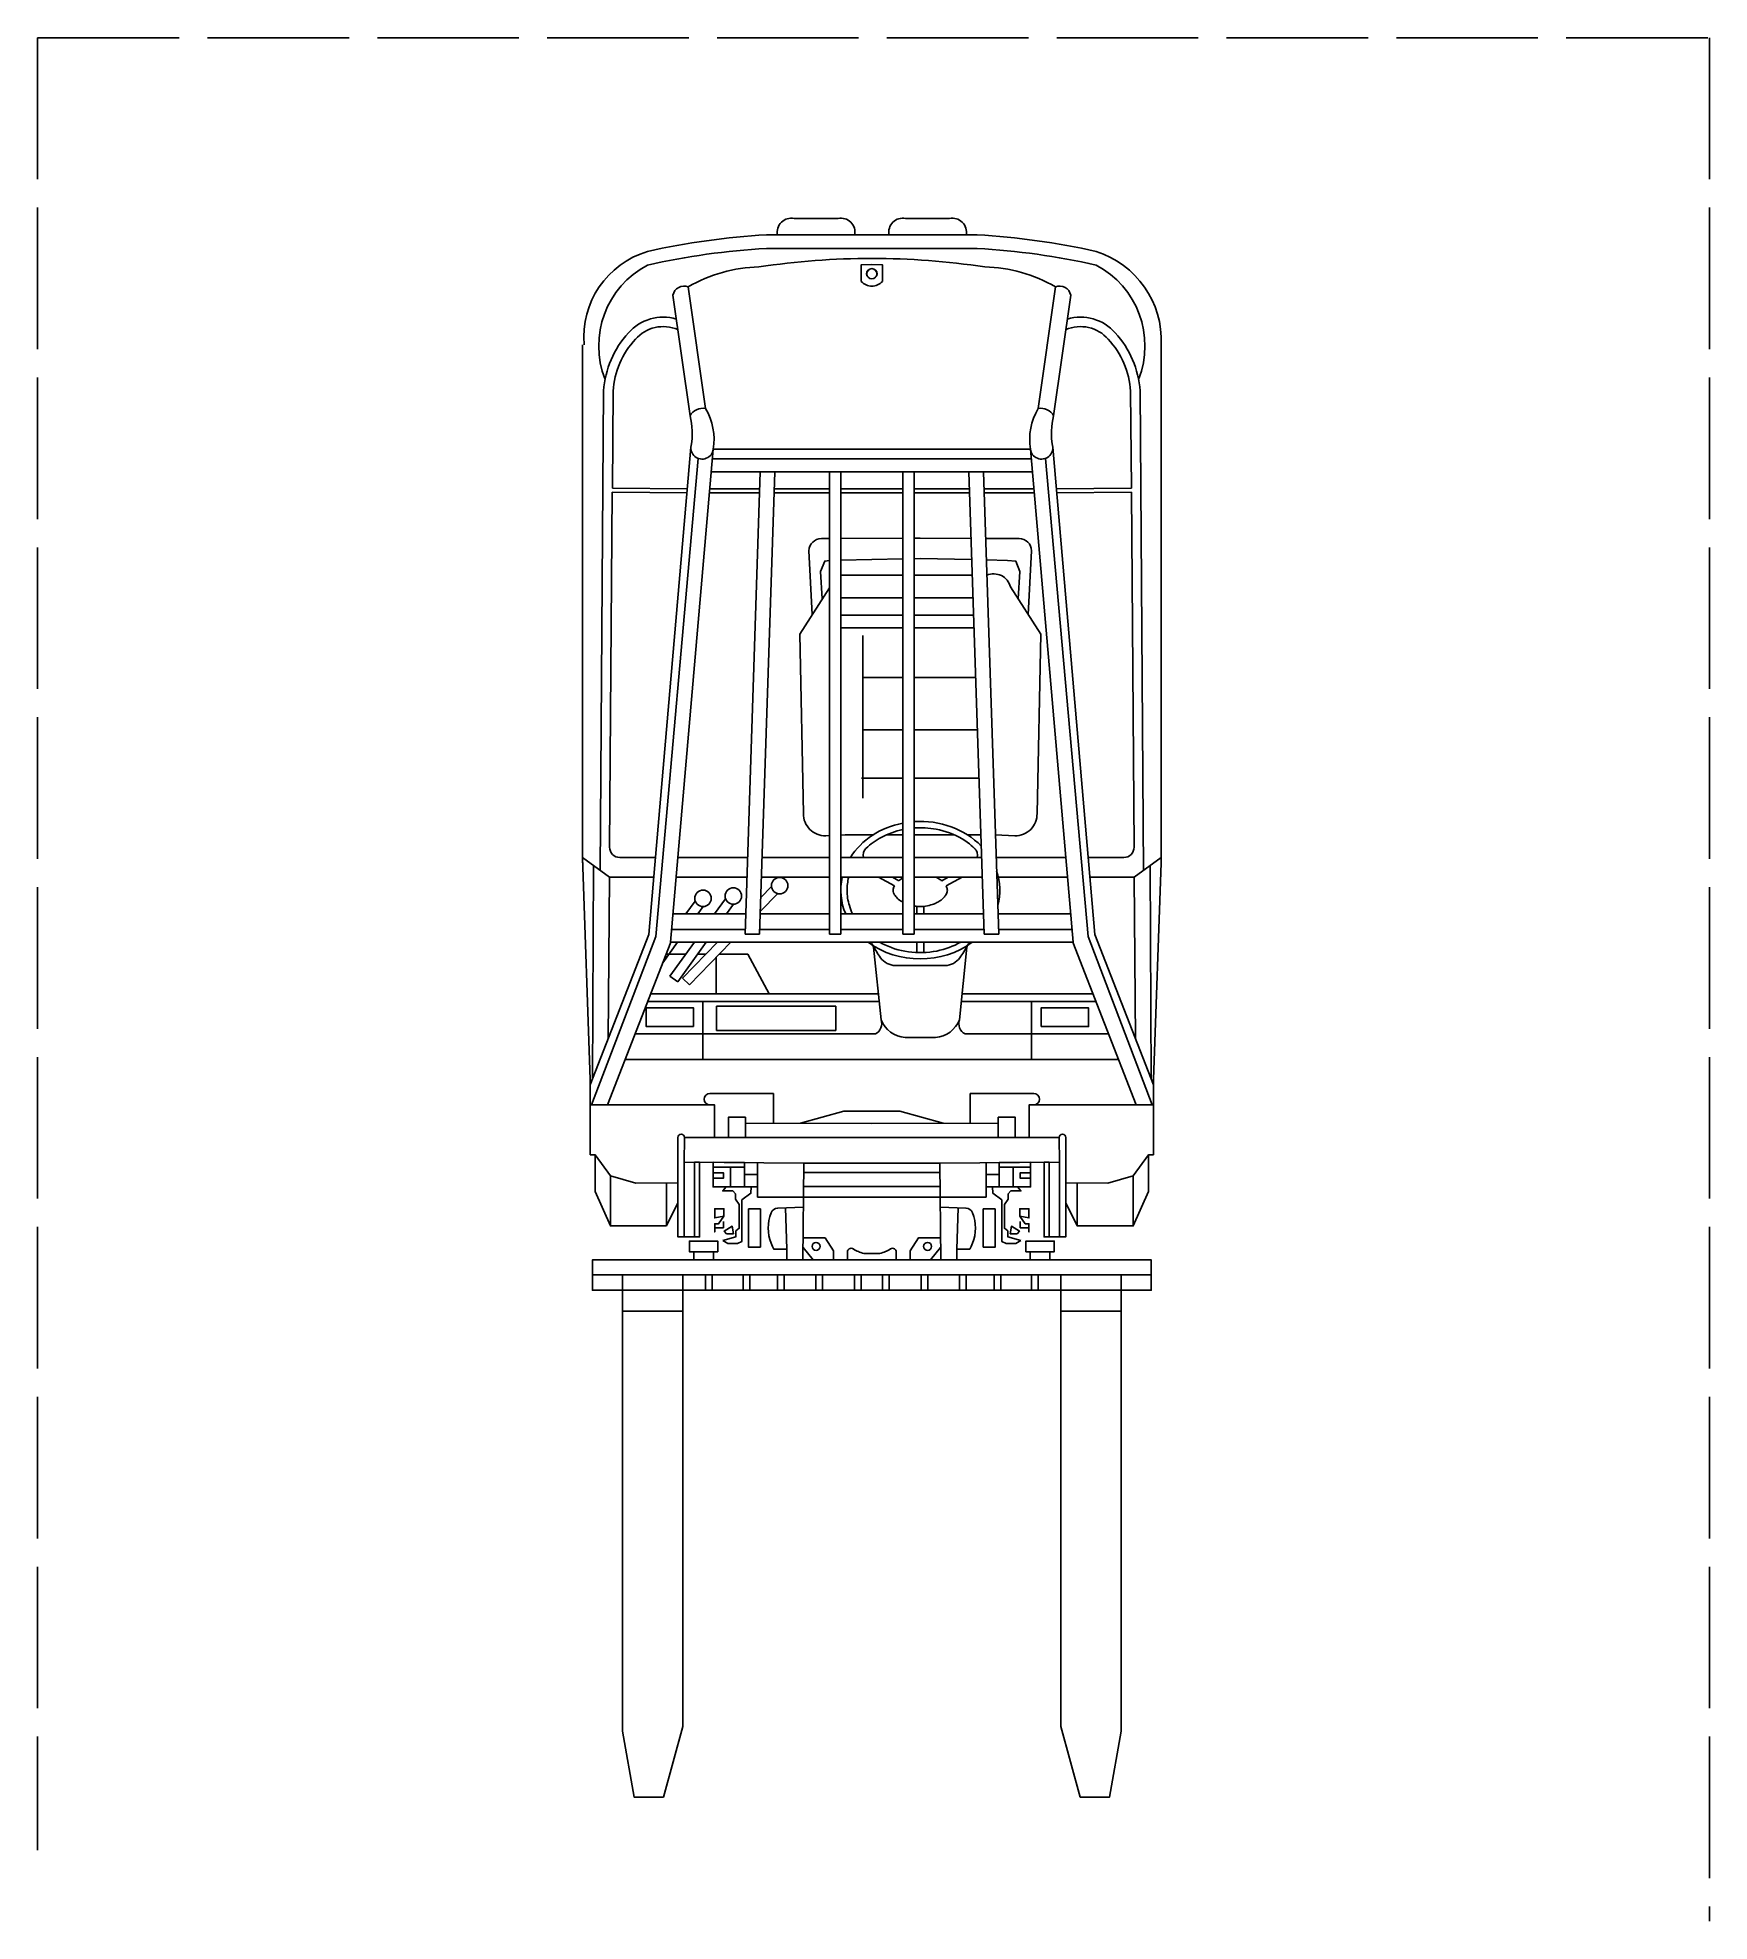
# Model space of a CAD drawing. Header units: millimetres. Extents: x -9564 to 78776, y -25260 to 24346.
# Drawn here: x 45371 to 48371, y -8588 to -5208 of the extents above; entities that cross this region are included whole.
import ezdxf

# ---------------------------------------------------------------- set-up
doc = ezdxf.new("R2010")
doc.units = ezdxf.units.MM
doc.header["$LTSCALE"] = 100
doc.linetypes.add('DASHEDX2', pattern=[3.048, 2.54, -0.508])
doc.layers.add('Area circulacion', color=50, linetype='DASHEDX2')

msp = doc.modelspace()

# ---------------------------------------------------------------- linework, layer by layer
at = {"color": 0}
for p, q in [((46678.64, -5561.94), (46867.72, -5561.94)), ((47056.801, -5561.94), (46867.72, -5561.94)), ((46678.64, -5586.363), (46867.72, -5586.363)), ((47056.801, -5586.363), (46867.72, -5586.363)), ((46348.48, -6688.387), (46348.48, -5759.176)), ((47386.961, -6688.387), (47386.961, -5759.176)), ((46467.421, -6817.116), (46543.108, -5942.943)), ((46506.56, -6830.933), (46583.143, -5946.41)), ((46583.143, -5946.41), (46867.72, -5946.41)), ((47152.298, -5946.41), (46867.72, -5946.41)), ((47228.881, -6830.933), (47152.298, -5946.41)), ((47268.02, -6817.116), (47192.333, -5942.943)), ((46579.622, -5987.072), (46867.72, -5987.072)), ((46640.104, -6816.447), (46667.346, -5987.072)), ((46666.258, -6816.447), (46693.5, -5987.072)), ((47155.819, -5987.072), (46867.72, -5987.072)), ((47069.183, -6816.447), (47041.941, -5987.072)), ((47095.336, -6816.447), (47068.094, -5987.072)), ((46362.48, -7077.21), (46348.48, -6679.236)), ((47372.96, -7077.21), (47386.961, -6688.387)), ((46879.43, -6714.321), (46908.205, -6730.103)), ((46904.516, -6714.321), (46916.115, -6720.939)), ((47004.708, -6714.321), (46993.109, -6720.939)), ((47029.794, -6714.321), (47001.019, -6730.103)), ((46667.58, -6776.209), (46699.889, -6742.878)), ((46555.291, -6780.414), (46564.807, -6767.147)), ((46606.651, -6780.414), (46619.167, -6762.962)), ((46948.184, -6780.414), (46948.184, -6766.721)), ((46961.04, -6780.414), (46961.04, -6766.693)), ((46492.408, -6868.095), (46519.06, -6830.933)), ((46686.342, -6830.933), (46506.56, -6830.933)), ((46519.365, -6902.121), (46570.419, -6830.933)), ((46540.214, -6907.603), (46614.534, -6830.933)), ((46860.125, -6830.933), (46680.343, -6830.933)), ((46884.414, -6970.188), (46870.751, -6840.048)), ((46948.184, -6849.596), (46948.184, -6830.933)), ((46961.04, -6849.582), (46961.04, -6830.933)), ((47024.81, -6970.188), (47038.472, -6840.048)), ((47049.099, -6830.933), (47228.881, -6830.933)), ((46505.381, -6892.092), (46519.365, -6902.121)), ((46879.527, -6923.636), (46470.805, -6923.636)), ((46527.858, -6895.626), (46540.214, -6907.603)), ((47029.697, -6923.636), (47264.636, -6923.636)), ((46564.292, -6937.273), (46880.959, -6937.273)), ((47154.353, -6937.273), (47028.265, -6937.273)), ((46442.778, -6995.691), (46874.294, -6995.691)), ((47292.663, -6995.691), (47034.93, -6995.691)), ((46362.48, -7123.046), (46362.48, -7077.21)), ((47372.96, -7123.046), (47372.96, -7077.21))]:
    msp.add_line(p, q, dxfattribs=at)
for points in [[(46698.375, -5561.94, -0.53388347), (46728.231, -5532.57), (46767.701, -5532.57)], [(46837.027, -5561.94, 0.53388347), (46807.171, -5532.57), (46767.701, -5532.57)], [(46898.414, -5561.94, -0.53388347), (46928.27, -5532.57), (46967.74, -5532.57)], [(47037.066, -5561.94, 0.53388347), (47007.21, -5532.57), (46967.74, -5532.57)], [(46538.29, -5655.436, -0.12839317), (46665.188, -5619.6, -0.03951474), (46867.72, -5604.429, 1.63814812)], [(47197.151, -5655.436, 0.12839317), (47070.253, -5619.6, 0.03951474), (46867.72, -5604.429, -1.63814812)], [(46867.72, -5615.404), (46848.862, -5615.71), (46848.862, -5645.708, 0.23093741), (46848.862, -5645.708, -1.42736887)], [(46867.72, -5615.404), (46848.862, -5615.71), (46848.862, -5645.708, 0.23093741), (46848.862, -5645.708, -1.42736887)], [(46867.72, -5615.404), (46886.579, -5615.71), (46886.579, -5645.708, -0.23093741), (46886.579, -5645.708, 1.42736887)], [(46867.72, -5615.404), (46886.579, -5615.71), (46886.579, -5645.708, -0.23093741), (46886.579, -5645.708, 1.42736887)], [(46538.29, -5655.436, 0.47269039), (46510.762, -5670.073, -10.01751162)], [(46543.447, -5940.156, 0.10368536), (46541.485, -5886.816), (46510.762, -5670.073)], [(46583.143, -5946.41, 0.17440303), (46569.223, -5873.666), (46538.29, -5655.436)], [(46848.862, -5645.708, 0.43681901), (46886.579, -5645.708, 1.02862833)], [(46886.579, -5645.708, -0.43681901), (46848.862, -5645.708, -1.02862833)], [(47152.298, -5946.41, -0.17440303), (47166.218, -5873.666), (47197.151, -5655.436)], [(47191.994, -5940.156, -0.10368536), (47193.956, -5886.816), (47224.679, -5670.073)], [(47197.151, -5655.436, -0.47269039), (47224.679, -5670.073, 10.01751162)], [(46516.855, -5713.056, 0.29174969), (46430.92, -5737.899, 0.17249408), (46386.44, -5841.923), (46379.941, -6702.103)], [(47218.586, -5713.056, -0.29174969), (47304.521, -5737.899, -0.17249408), (47349, -5841.923), (47355.5, -6702.103)], [(46519.534, -5731.958, 0.32531595), (46443.479, -5749.213, 0.17208371), (46403.339, -5842.527), (46402.025, -6016.336)], [(47215.907, -5731.958, -0.32531595), (47291.962, -5749.213, -0.17208371), (47332.102, -5842.527), (47333.416, -6016.336)], [(46569.223, -5873.666, 0.32735928), (46541.485, -5886.816, 0.32735928)], [(47166.218, -5873.666, -0.32735928), (47193.956, -5886.816, -0.32735928)], [(46583.143, -5946.41, -1.04694226), (46543.447, -5940.156, -0.11933666)], [(47152.298, -5946.41, 1.04694226), (47191.994, -5940.156, 0.11933666)], [(46401.971, -6023.511), (46397.156, -6660.801, 0.4164284), (46415.294, -6679.077), (46479.373, -6679.077)], [(47333.47, -6023.511), (47338.285, -6660.801, -0.4164284), (47320.147, -6679.077), (47256.068, -6679.077)], [(46791.577, -6106.886), (46777.163, -6106.939, 0.40282858), (46754.709, -6128.748), (46760.761, -6243.056)], [(47072.024, -6106.716), (47132.06, -6106.939, -0.40282858), (47154.514, -6128.748), (47148.463, -6243.056)], [(47089.495, -6638.59), (47124.329, -6640.089, 0.42792537), (47164.205, -6600.186), (47171.025, -6278.231), (47116.661, -6193.476, 0.45596216), (47074.193, -6172.729)], [(46791.577, -6639.802), (46784.895, -6640.089, -0.42792537), (46745.019, -6600.186), (46738.199, -6278.231), (46791.577, -6195.013)], [(46954.612, -6872.782), (46910.169, -6872.782, -0.24620148), (46883.5, -6858.803, -0.05199749), (46870.516, -6837.342, -0.05199749)], [(46954.612, -6872.782), (46999.055, -6872.782, 0.24620148), (47025.724, -6858.803, 0.05245036), (47038.801, -6837.144, 0.05245036)], [(46954.612, -7001.77), (46927.313, -7001.77, -0.29012804), (46884.453, -6970.555, -0.1084045)], [(46954.612, -7001.77), (46981.911, -7001.77, 0.29384742), (47024.81, -6970.188, 0.1084045)], [(46577.138, -7123.046), (46362.48, -7123.046), (46362.48, -7212.372), (46370.982, -7212.372), (46370.982, -7278.303), (46398.611, -7339.98), (46499.209, -7339.98), (46519.754, -7298.862), (46519.754, -7181.153, -1), (46531.357, -7181.153, -0.5747259)], [(46691.104, -7155.814), (46691.104, -7102.487), (46577.138, -7102.487, 1), (46577.138, -7123.046), (46585.639, -7123.046), (46585.639, -7181.153)], [(47044.337, -7155.814), (47044.337, -7102.487), (47158.303, -7102.487, -1), (47158.303, -7123.046), (47149.802, -7123.046), (47149.802, -7181.153)], [(47158.303, -7123.046), (47372.96, -7123.046), (47372.96, -7212.372), (47364.459, -7212.372), (47364.459, -7278.303), (47336.83, -7339.98), (47236.232, -7339.98), (47215.687, -7298.862), (47215.687, -7181.153, 1), (47204.084, -7181.153, 0.5747259)], [(46744.829, -7306.642), (46698.904, -7308.078, 0.30044439), (46686.861, -7316.585, 0.18821426), (46686.861, -7371.173, 0.04017204), (46692.125, -7382.006), (46715.198, -7382.006), (46715.198, -7400.968)], [(46990.612, -7306.642), (47036.537, -7308.078, -0.30044439), (47048.58, -7316.585, -0.18821426), (47048.58, -7371.173, -0.04017204), (47043.316, -7382.006), (47020.243, -7382.006), (47020.243, -7400.968)], [(46824.109, -7400.968), (46824.109, -7387.373, -0.66296492), (46834.396, -7381.415, 0.07469422), (46853.168, -7389.336), (46867.72, -7389.336)], [(46911.332, -7400.968), (46911.332, -7387.373, 0.66296492), (46901.044, -7381.415, -0.07469422), (46882.273, -7389.336), (46867.72, -7389.336)]]:
    msp.add_lwpolyline(points, format="xyb", dxfattribs=at)
for points in [[(46479.795, -6820.774), (46556.182, -5963.061)], [(46581.616, -5964.038), (46867.72, -5964.038)], [(47153.824, -5964.038), (46867.72, -5964.038)], [(47255.646, -6820.774), (47179.259, -5963.061)], [(46791.577, -6816.447), (46791.577, -5987.072)], [(46812.01, -6816.447), (46812.01, -5987.072)], [(46923.431, -6816.447), (46923.431, -5987.072)], [(46943.864, -6816.447), (46943.864, -5987.072)], [(46536.611, -6024.529), (46401.971, -6023.511)], [(46536.665, -6017.354), (46402.025, -6016.336)], [(46536.665, -6017.354), (46402.025, -6016.336)], [(46576.974, -6017.658), (46666.342, -6017.658)], [(46576.974, -6017.658), (46666.342, -6017.658)], [(46576.974, -6024.833), (46666.342, -6024.833)], [(46692.496, -6017.658), (46791.577, -6017.658)], [(46692.496, -6017.658), (46791.577, -6017.658)], [(46692.496, -6024.833), (46791.577, -6024.833)], [(46812.01, -6017.658), (46867.72, -6017.658)], [(46812.01, -6017.658), (46867.72, -6017.658)], [(46812.01, -6024.833), (46867.72, -6024.833)], [(46923.431, -6017.658), (46867.72, -6017.658)], [(46923.431, -6017.658), (46867.72, -6017.658)], [(46923.431, -6024.833), (46867.72, -6024.833)], [(47042.945, -6017.658), (46943.864, -6017.658)], [(47042.945, -6017.658), (46943.864, -6017.658)], [(47042.945, -6024.833), (46943.864, -6024.833)], [(47158.467, -6017.658), (47069.099, -6017.658)], [(47158.467, -6017.658), (47069.099, -6017.658)], [(47158.467, -6024.833), (47069.099, -6024.833)], [(47198.776, -6017.354), (47333.416, -6016.336)], [(47198.776, -6017.354), (47333.416, -6016.336)], [(47198.83, -6024.529), (47333.47, -6023.511)], [(46923.431, -6106.395), (46812.01, -6106.81)], [(46954.612, -6106.279), (46943.864, -6106.319)], [(46954.612, -6106.279), (47045.867, -6106.618)], [(46791.577, -6146.516), (46783.107, -6147.253), (46775.843, -6165.757), (46778.661, -6215.15)], [(46923.431, -6143.448), (46812.01, -6145.659)], [(46954.612, -6142.829), (46943.864, -6143.042)], [(46954.612, -6142.829), (47047.117, -6144.665)], [(47073.288, -6145.184), (47110.927, -6145.931), (47126.117, -6147.253), (47133.381, -6165.757), (47130.563, -6215.15)], [(46812.01, -6172.729), (46923.431, -6172.729)], [(46943.864, -6172.729), (46954.612, -6172.729)], [(47048.039, -6172.729), (46954.612, -6172.729)], [(46812.01, -6213.22), (46923.431, -6213.22)], [(46943.864, -6213.22), (46954.612, -6213.22)], [(47049.369, -6213.22), (46954.612, -6213.22)], [(46812.01, -6244.033), (46923.431, -6244.033)], [(46943.864, -6244.033), (46954.612, -6244.033)], [(47050.381, -6244.033), (46954.612, -6244.033)], [(46812.01, -6267.18), (46923.431, -6267.18)], [(46851.343, -6572.835), (46851.343, -6280.557)], [(46943.864, -6267.18), (46954.612, -6267.18)], [(47051.141, -6267.18), (46954.612, -6267.18)], [(46851.343, -6356.1), (46923.431, -6356.1)], [(46943.864, -6356.1), (46954.612, -6356.1)], [(47054.062, -6356.1), (46954.612, -6356.1)], [(46851.343, -6449.971), (46923.431, -6449.971)], [(46943.864, -6449.971), (46954.612, -6449.971)], [(47057.145, -6449.971), (46954.612, -6449.971)], [(46849.224, -6536.869), (46923.431, -6536.869)], [(46943.864, -6536.869), (46954.612, -6536.869)], [(47060, -6536.869), (46954.612, -6536.869)], [(46819.729, -6638.59), (46812.01, -6638.923)], [(46819.729, -6638.59), (46869.811, -6638.59)], [(46893.444, -6638.59), (46923.431, -6638.59)], [(46943.864, -6638.59), (47016.015, -6638.59)], [(47039.632, -6638.59), (47063.341, -6638.59)], [(46348.48, -6679.236), (46396.751, -6714.321)], [(46519.708, -6679.077), (46644.617, -6679.077)], [(46670.77, -6679.077), (46791.577, -6679.077)], [(46812.01, -6679.077), (46867.72, -6679.077)], [(46923.431, -6679.077), (46867.72, -6679.077)], [(47064.671, -6679.077), (46943.864, -6679.077)], [(47215.733, -6679.077), (47090.824, -6679.077)], [(47386.961, -6679.236), (47338.69, -6714.321)], [(46366.253, -7077.21), (46368.239, -6693.598)], [(46396.751, -6714.321), (46394.559, -7004.438)], [(46476.321, -6714.321), (46396.751, -6714.321)], [(46516.656, -6714.321), (46643.459, -6714.321)], [(46669.613, -6714.321), (46791.577, -6714.321)], [(46812.01, -6714.321), (46867.72, -6714.321)], [(46923.431, -6714.321), (46867.72, -6714.321)], [(47065.828, -6714.321), (46943.864, -6714.321)], [(47218.785, -6714.321), (47091.982, -6714.321)], [(47259.12, -6714.321), (47338.69, -6714.321)], [(47338.69, -6714.321), (47340.882, -7004.438)], [(47369.188, -7077.21), (47367.202, -6693.598)], [(46534.115, -6780.414), (46550.823, -6757.118)], [(46585.474, -6780.414), (46605.184, -6752.933)], [(46668.421, -6750.617), (46687.533, -6730.901)], [(46641.288, -6780.414), (46510.934, -6780.414)], [(46639.537, -6780.414), (46641.349, -6778.545)], [(46791.577, -6780.414), (46667.442, -6780.414)], [(46833.183, -6780.414), (46812.01, -6780.414)], [(46867.72, -6780.414), (46833.183, -6780.414)], [(46867.72, -6780.414), (46923.431, -6780.414)], [(46943.864, -6780.414), (47067.999, -6780.414)], [(47094.153, -6780.414), (47224.507, -6780.414)], [(46467.421, -6817.116), (46362.48, -7086.909)], [(46479.795, -6820.774), (46364.598, -7123.046)], [(46508.528, -6808.2), (46640.375, -6808.2)], [(46640.104, -6816.447), (46666.258, -6816.447)], [(46666.529, -6808.2), (46791.577, -6808.2)], [(46791.577, -6816.447), (46812.01, -6816.447)], [(46812.01, -6808.2), (46867.72, -6808.2)], [(46923.431, -6808.2), (46867.72, -6808.2)], [(46943.864, -6816.447), (46923.431, -6816.447)], [(47068.912, -6808.2), (46943.864, -6808.2)], [(47095.336, -6816.447), (47069.183, -6816.447)], [(47226.913, -6808.2), (47095.066, -6808.2)], [(47255.646, -6820.774), (47370.843, -7123.046)], [(47268.02, -6817.116), (47372.96, -7086.909)], [(46506.823, -6831.035), (46393.241, -7123.046)], [(46498.491, -6852.457), (46533.774, -6852.502)], [(46505.381, -6892.092), (46549.243, -6830.933)], [(46527.858, -6895.626), (46590.568, -6830.933)], [(46554.931, -6852.529), (46569.615, -6852.548)], [(46588.274, -6923.636), (46588.274, -6858.023)], [(46593.552, -6852.579), (46644.938, -6852.645), (46683.595, -6923.636)], [(46860.125, -6830.933), (46954.612, -6830.933)], [(47049.099, -6830.933), (46954.612, -6830.933)], [(47228.618, -6831.035), (47342.2, -7123.046)], [(46564.292, -7041.557), (46564.292, -6937.273), (46465.5, -6937.273)], [(47154.353, -7041.557), (47154.353, -6937.273), (47269.941, -6937.273)], [(46424.937, -7041.557), (46867.72, -7041.557)], [(47310.504, -7041.557), (46867.72, -7041.557)], [(46640.812, -7155.657), (46640.845, -7145.021), (46610.434, -7145.021), (46610.434, -7181.153)], [(46867.72, -7156.366), (46640.812, -7155.657), (46640.812, -7181.153)], [(46739.534, -7155.966), (46817.377, -7134.208), (46867.72, -7134.208)], [(46995.907, -7155.966), (46918.064, -7134.208), (46867.72, -7134.208)], [(46867.72, -7156.366), (47094.629, -7155.657), (47094.629, -7181.153)], [(47094.629, -7155.657), (47094.596, -7145.021), (47125.007, -7145.021), (47125.007, -7181.153)], [(46745.477, -7227.26), (46530.995, -7225.51), (46531.357, -7181.153), (46867.72, -7181.153)], [(46989.964, -7227.26), (47204.446, -7225.51), (47204.084, -7181.153), (46867.72, -7181.153)], [(46370.982, -7212.372), (46398.611, -7249.946)], [(46530.995, -7225.51), (46530.995, -7359.653), (46519.754, -7359.653), (46519.754, -7298.862)], [(46744.06, -7400.968), (46745.477, -7227.26), (46867.72, -7227.26)], [(46991.381, -7400.968), (46989.964, -7227.26), (46867.72, -7227.26)], [(47204.446, -7225.51), (47204.446, -7359.653), (47215.687, -7359.653), (47215.687, -7298.862)], [(47364.459, -7212.372), (47336.83, -7249.946)], [(46519.754, -7262.706), (46443.951, -7263.415), (46398.611, -7249.946), (46398.611, -7339.98)], [(46499.209, -7339.98), (46499.209, -7262.898)], [(46745.338, -7244.244), (46867.72, -7244.244)], [(46990.103, -7244.244), (46867.72, -7244.244)], [(47215.687, -7262.706), (47291.49, -7263.415), (47336.83, -7249.946), (47336.83, -7339.98)], [(47236.232, -7339.98), (47236.232, -7262.898)], [(46600.447, -7366.337), (46623.507, -7359.722), (46623.815, -7348.953), (46629.811, -7344.184), (46629.811, -7301.876), (46623.2, -7292.03), (46623.2, -7282.645), (46618.127, -7277.261), (46600.293, -7277.261), (46606.135, -7270.15)], [(46651.127, -7270.15), (46650.565, -7281.415), (46634.577, -7293.261), (46634.577, -7367.876), (46626.429, -7371.414), (46609.21, -7371.414), (46600.447, -7366.337)], [(46662.774, -7288.228), (46867.72, -7288.228)], [(46745.136, -7269.049), (46867.72, -7269.049)], [(46990.305, -7269.049), (46867.72, -7269.049)], [(47072.667, -7288.228), (46867.72, -7288.228)], [(47084.314, -7270.15), (47084.876, -7281.415), (47100.864, -7293.261), (47100.864, -7367.876), (47109.012, -7371.414), (47126.231, -7371.414), (47134.994, -7366.337)], [(47134.994, -7366.337), (47111.933, -7359.722), (47111.626, -7348.953), (47105.63, -7344.184), (47105.63, -7301.876), (47112.241, -7292.03), (47112.241, -7282.645), (47117.314, -7277.261), (47135.148, -7277.261), (47129.306, -7270.15)], [(46602.292, -7322.799), (46585.688, -7325.568), (46585.688, -7309.261), (46602.292, -7309.261), (46602.292, -7322.799)], [(46602.292, -7322.799), (46592.547, -7336.039), (46585.688, -7336.039), (46585.688, -7350.705), (46585.688, -7343.372), (46601.469, -7343.372), (46601.469, -7332.399)], [(46715.198, -7382.006), (46712.864, -7307.36)], [(47020.243, -7382.006), (47022.577, -7307.36)], [(47133.149, -7322.799), (47149.753, -7325.568), (47149.753, -7309.261), (47133.149, -7309.261), (47133.149, -7322.799)], [(47133.149, -7322.799), (47142.894, -7336.039), (47149.753, -7336.039), (47149.753, -7350.705), (47149.753, -7343.372), (47133.972, -7343.372), (47133.972, -7332.399)], [(46619.357, -7354.183), (46607.058, -7354.03), (46602.907, -7349.414), (46617.358, -7340.645), (46619.357, -7354.183)], [(46744.384, -7361.244), (46783.917, -7361.248), (46798.794, -7384.643), (46798.794, -7400.968)], [(46991.057, -7361.244), (46951.524, -7361.248), (46936.647, -7384.643), (46936.647, -7400.968)], [(47116.084, -7354.183), (47128.383, -7354.03), (47132.534, -7349.414), (47118.083, -7340.645), (47116.084, -7354.183)], [(46583.514, -7400.968), (46583.514, -7386.416), (46548.092, -7386.416), (46548.092, -7400.968)], [(46762.664, -7400.968), (46744.239, -7378.949)], [(46972.777, -7400.968), (46991.202, -7378.949)], [(47151.927, -7400.968), (47151.927, -7386.416), (47187.349, -7386.416), (47187.349, -7400.968)], [(46867.72, -7400.968), (46366.293, -7400.968), (46366.293, -7427.697), (46867.72, -7427.697)], [(46366.293, -7427.697), (46366.293, -7455.348), (46867.72, -7455.348)], [(46420.063, -7455.348), (46420.063, -7427.697)], [(46528.747, -7455.348), (46528.747, -7427.697)], [(46569.273, -7455.348), (46569.273, -7427.697)], [(46581.247, -7455.348), (46581.247, -7427.697)], [(46636.51, -7455.348), (46636.51, -7427.697)], [(46648.484, -7455.348), (46648.484, -7427.697)], [(46698.22, -7455.348), (46698.22, -7427.697)], [(46710.194, -7455.348), (46710.194, -7427.697)], [(46767.299, -7455.348), (46767.299, -7427.697)], [(46779.273, -7455.348), (46779.273, -7427.697)], [(46836.378, -7455.348), (46836.378, -7427.697)], [(46848.351, -7455.348), (46848.351, -7427.697)], [(46867.72, -7400.968), (47369.148, -7400.968), (47369.148, -7427.697), (46867.72, -7427.697)], [(47369.148, -7427.697), (47369.148, -7455.348), (46867.72, -7455.348)], [(46887.09, -7455.348), (46887.09, -7427.697)], [(46899.063, -7455.348), (46899.063, -7427.697)], [(46956.168, -7455.348), (46956.168, -7427.697)], [(46968.142, -7455.348), (46968.142, -7427.697)], [(47025.247, -7455.348), (47025.247, -7427.697)], [(47037.221, -7455.348), (47037.221, -7427.697)], [(47086.957, -7455.348), (47086.957, -7427.697)], [(47098.931, -7455.348), (47098.931, -7427.697)], [(47154.194, -7455.348), (47154.194, -7427.697)], [(47166.168, -7455.348), (47166.168, -7427.697)], [(47206.694, -7455.348), (47206.694, -7427.697)], [(47315.378, -7455.348), (47315.378, -7427.697)], [(46420.063, -7455.348), (46420.063, -8246.622), (46441.248, -8365.059), (46493.747, -8365.059)], [(46528.747, -8237.865), (46528.747, -7455.348)], [(47206.694, -8237.865), (47206.694, -7455.348)], [(47315.378, -7455.348), (47315.378, -8246.622), (47294.193, -8365.059), (47241.694, -8365.059)], [(46528.747, -7492.676), (46420.063, -7492.676)], [(47206.694, -7492.676), (47315.378, -7492.676)], [(46493.747, -8365.059), (46528.747, -8237.865), (46528.747, -8237.865)], [(47241.694, -8365.059), (47206.694, -8237.865), (47206.694, -8237.865)]]:
    msp.add_lwpolyline(points, dxfattribs=at)
for points in [[(46547.887, -6982.341), (46547.887, -6948.92), (46462.875, -6948.92), (46462.875, -6982.341)], [(46802.899, -6946.02), (46802.899, -6989.415), (46588.952, -6989.415), (46588.952, -6946.02)], [(47171.558, -6982.341), (47171.558, -6948.92), (47256.57, -6948.92), (47256.57, -6982.341)], [(46549.509, -7359.653), (46549.509, -7225.736), (46558.722, -7225.736), (46558.722, -7359.653)], [(46662.774, -7270.15), (46662.692, -7226.584), (46582.813, -7225.933), (46582.813, -7270.15)], [(46639.48, -7234.703), (46639.477, -7226.395), (46582.813, -7225.933), (46582.813, -7234.703)], [(46662.774, -7288.228), (46662.774, -7226.585), (46662.774, -7226.585), (46662.774, -7288.228)], [(47072.667, -7270.15), (47072.748, -7226.584), (47152.628, -7225.933), (47152.628, -7270.15)], [(47072.667, -7288.228), (47072.667, -7226.585), (47072.667, -7226.585), (47072.667, -7288.228)], [(47095.961, -7234.703), (47095.964, -7226.395), (47152.628, -7225.933), (47152.628, -7234.703)], [(47185.932, -7359.653), (47185.932, -7225.736), (47176.719, -7225.736), (47176.719, -7359.653)], [(46582.813, -7254.415), (46582.813, -7244.569), (46601.369, -7244.569), (46601.369, -7254.415)], [(46639.48, -7270.15), (46639.48, -7234.703), (46613.977, -7234.703), (46613.977, -7270.15)], [(46662.774, -7248.041), (46662.774, -7270.15), (46639.48, -7270.15), (46639.48, -7248.041)], [(47072.667, -7248.041), (47072.667, -7270.15), (47095.961, -7270.15), (47095.961, -7248.041)], [(47095.961, -7270.15), (47095.961, -7234.703), (47121.464, -7234.703), (47121.464, -7270.15)], [(47152.628, -7254.415), (47152.628, -7244.569), (47134.072, -7244.569), (47134.072, -7254.415)], [(46667.733, -7378.263), (46667.733, -7309.496), (46646.48, -7309.496), (46646.48, -7378.263)], [(47067.708, -7378.263), (47067.708, -7309.496), (47088.961, -7309.496), (47088.961, -7378.263)], [(46530.995, -7359.653), (46530.995, -7359.653), (46549.509, -7359.653), (46549.509, -7359.653)], [(47204.446, -7359.653), (47204.446, -7359.653), (47185.932, -7359.653), (47185.932, -7359.653)], [(46591.306, -7386.416), (46591.306, -7367.274), (46540.299, -7367.274), (46540.299, -7386.416)], [(47144.134, -7386.416), (47144.134, -7367.274), (47195.142, -7367.274), (47195.142, -7386.416)]]:
    msp.add_lwpolyline(points, close=True, dxfattribs=at)
for centre, radius in [((46867.456, -5631.713), 9.17), ((46867.985, -5631.713), 9.17), ((46702.23, -6729.494), 14.764), ((46564.807, -6752.382), 14.764), ((46619.168, -6748.197), 14.764), ((46767.623, -7376.845), 7.12), ((46967.818, -7376.845), 7.12)]:
    msp.add_circle(centre, radius, dxfattribs=at)
for centre, radius, start, end in [((46752.809, -6870.162), 1310.322, 93.244887, 102.684018), ((46982.632, -6870.162), 1310.322, 77.315982, 86.755113), ((46511.691, -5745.924), 160.997, 106.822806, 184.721438), ((46752.809, -6894.584), 1310.322, 93.244887, 102.684018), ((46982.632, -6894.584), 1310.322, 77.315982, 86.755113), ((47219.735, -5751.391), 167.407, 357.334454, 72.403242), ((46541.158, -5761.071), 163.589, 117.707063, 201.572053), ((47194.283, -5761.071), 163.589, 338.427947, 62.292937), ((46868.557, -6674.722), 16.572, 133.370367, 195.235295), ((47040.667, -6674.722), 16.572, 344.764705, 46.629633), ((46860.616, -6841.112), 10.191, 5.993237, 92.76453), ((47048.607, -6841.112), 10.191, 87.23547, 174.006763), ((46863.922, -6976.815), 21.538, 298.788504, 17.921434), ((47045.302, -6976.815), 21.538, 162.078566, 241.211496)]:
    msp.add_arc(centre, radius, start, end, dxfattribs=at)
at = {"color": 0, "extrusion": (0, 0, -1)}
for start_param, end_param in [(6.78207083, 7.63637938), (1.498188, 2.44784428), (5.9330589, 6.47746848), (2.86345869, 3.36859738), (4.00287084, 5.42948497)]:
    msp.add_ellipse((46954.612, -6737.672), major_axis=(-142.601, -0.467), ratio=0.86483793, start_param=start_param, end_param=end_param, dxfattribs=at)
at = {"color": 0}
for points, knots in [([(46857.176, -6662.676), (46865.209, -6655.087), (46874.481, -6648.403), (46896.576, -6636.508), (46909.724, -6631.737), (46923.431, -6628.855)], [0.744119024, 0.744119024, 0.744119024, 0.744119024, 1.017536989, 1.017536989, 1.336522279, 1.336522279, 1.336522279, 1.336522279]), ([(46943.864, -6626.005), (46956.956, -6625.08), (46970.213, -6625.833), (46999.699, -6631.393), (47015.605, -6637.347), (47043.462, -6653.857), (47052.047, -6662.676), (47052.916, -6663.56)], [1.49256675, 1.49256675, 1.49256675, 1.49256675, 1.78922097, 1.78922097, 2.17506295, 2.17506295, 2.55979328, 2.55979328, 2.55979328, 2.55979328]), ([(46833.183, -6780.414), (46830.816, -6775.52), (46828.859, -6770.491), (46824.671, -6756.459), (46823.311, -6747.283), (46823.281, -6738.103), (46823.255, -6730.123), (46824.233, -6722.14), (46826.199, -6714.321)], [5.890319564, 5.890319564, 5.890319564, 5.890319564, 6.033482833, 6.033482833, 6.283185307, 6.283185307, 6.283185307, 6.5002186, 6.5002186, 6.5002186, 6.5002186]), ([(46916.115, -6720.939), (46917.959, -6719.425), (46920.099, -6717.925), (46922.782, -6716.369), (46923.104, -6716.186), (46923.431, -6716.006)], [7.097381213, 7.097381213, 7.097381213, 7.097381213, 7.267163406, 7.267163406, 7.289959977, 7.289959977, 7.289959977, 7.289959977]), ([(46982.698, -6714.321), (46983.256, -6714.581), (46983.802, -6714.846), (46986.991, -6716.459), (46989.3, -6717.897), (46992.017, -6719.902), (46992.636, -6720.386), (46993.226, -6720.872)], [2.069070458, 2.069070458, 2.069070458, 2.069070458, 2.104299086, 2.104299086, 2.280071968, 2.280071968, 2.335038628, 2.335038628, 2.335038628, 2.335038628]), ([(46923.431, -6759.464), (46921.978, -6758.67), (46920.618, -6757.835), (46916.199, -6754.836), (46913.635, -6752.528), (46909.96, -6748.407), (46908.659, -6746.406), (46906.904, -6742.894), (46906.475, -6741.495), (46906.078, -6739.352), (46906.009, -6738.576), (46906.007, -6737.831), (46906.003, -6736.76), (46906.135, -6735.617), (46906.659, -6733.605), (46906.924, -6732.818), (46907.565, -6731.337), (46907.859, -6730.733), (46908.205, -6730.103)], [5.27964365, 5.27964365, 5.27964365, 5.27964365, 5.38086155, 5.38086155, 5.62964451, 5.62964451, 5.87842747, 5.87842747, 6.12721043, 6.12721043, 6.28318531, 6.28318531, 6.28318531, 6.50774875, 6.50774875, 6.64410405, 6.64410405, 6.72918725, 6.72918725, 6.72918725, 6.72918725]), ([(47001.109, -6730.053), (47001.743, -6731.229), (47002.197, -6732.32), (47002.884, -6734.427), (47003.065, -6735.37), (47003.247, -6737.326), (47003.229, -6738.289), (47002.973, -6740.229), (47002.753, -6741.188), (47001.902, -6743.548), (47001.273, -6744.895), (46999.554, -6747.682), (46998.517, -6749.086), (46995.219, -6752.698), (46992.691, -6754.931), (46987.55, -6758.404), (46985.188, -6759.751), (46979.828, -6762.249), (46976.876, -6763.37), (46969.663, -6765.486), (46965.339, -6766.311), (46956.231, -6767.12), (46951.527, -6767.081), (46945.981, -6766.499), (46944.918, -6766.362), (46943.864, -6766.2)], [2.70808902, 2.70808902, 2.70808902, 2.70808902, 2.87019269, 2.87019269, 3.06418156, 3.06418156, 3.25817042, 3.25817042, 3.44666792, 3.44666792, 3.63516541, 3.63516541, 3.81271772, 3.81271772, 4.05309107, 4.05309107, 4.22129519, 4.22129519, 4.38949931, 4.38949931, 4.61343605, 4.61343605, 4.83737279, 4.83737279, 4.89116741, 4.89116741, 4.89116741, 4.89116741]), ([(47027.253, -6830.933), (47014.21, -6838.337), (46999.564, -6843.762), (46967.611, -6850.116), (46950.2, -6850.616), (46916.491, -6845.917), (46900.211, -6840.722), (46884.388, -6832.409), (46883.057, -6831.681), (46881.743, -6830.933)], [4.1347269, 4.1347269, 4.1347269, 4.1347269, 4.49011488, 4.49011488, 4.87595687, 4.87595687, 5.26179886, 5.26179886, 5.29767743, 5.29767743, 5.29767743, 5.29767743])]:
    msp.add_open_spline(points, degree=3, knots=knots, dxfattribs=at)
at = {"layer": 'Area circulacion', "linetype": 'DASHEDX2'}
for p, q in [((45370.699, -5208.235), (48370.699, -5208.235)), ((45370.699, -5208.235), (45370.699, -8459.851)), ((48370.699, -5208.235), (48370.699, -8587.644))]:
    msp.add_line(p, q, dxfattribs=at)

doc.saveas('drawing.dxf')
